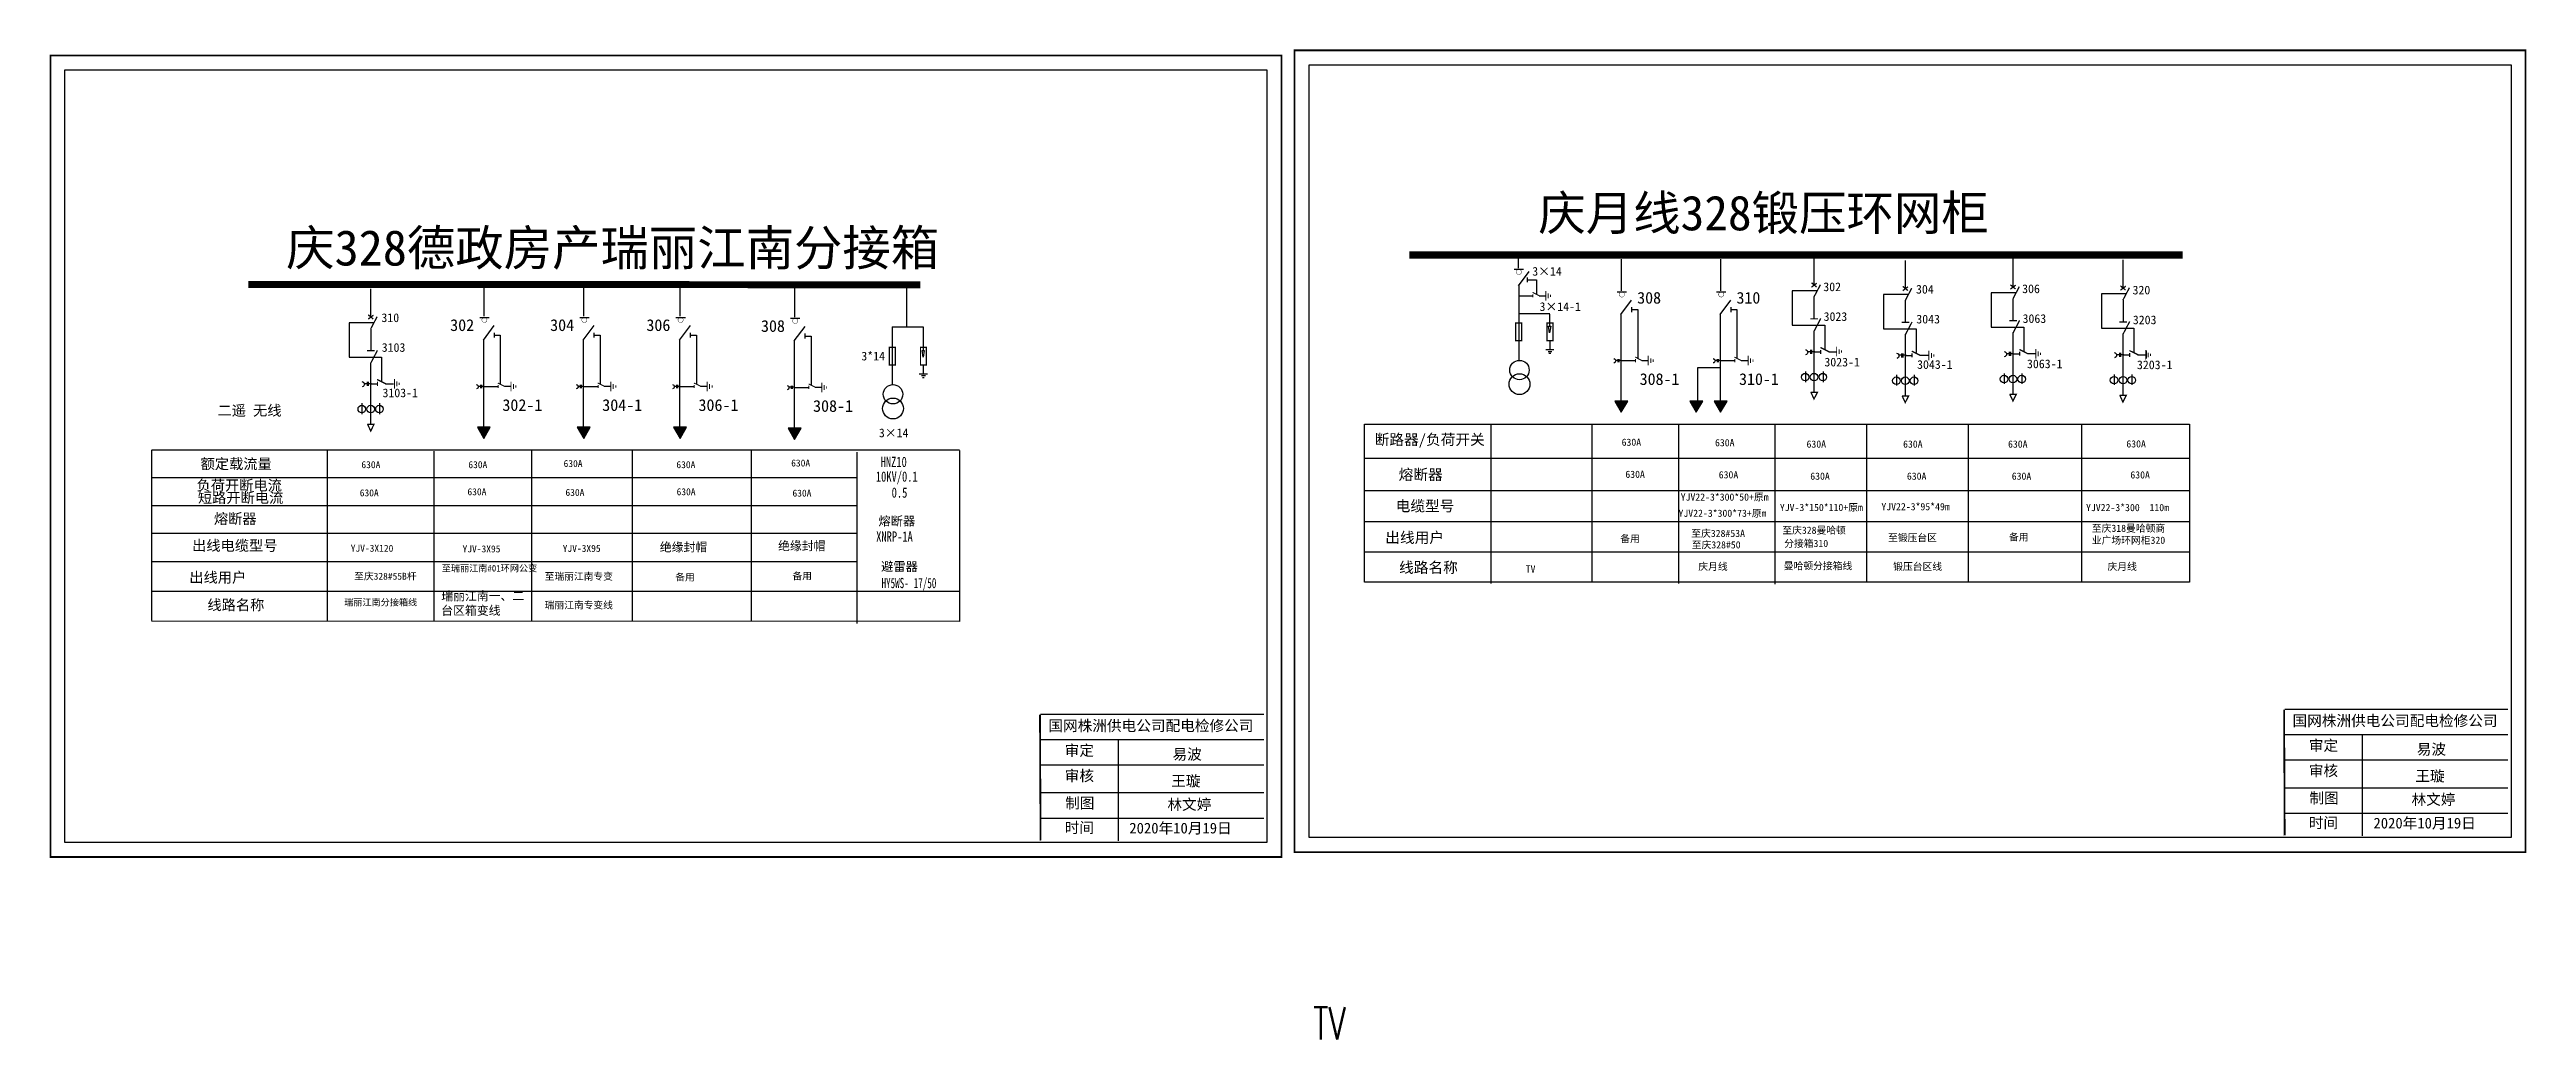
# Model space of a CAD drawing. Extents: x 83 to 465, y -233 to -46.
# Drawn here: x 212.3 to 464.8, y -233.1 to -132.2 of the extents above; entities that cross this region are included whole.
import ezdxf

# ---------------------------------------------------------------- set-up
doc = ezdxf.new("R2010")
doc.units = 0
doc.header["$LTSCALE"] = 0.774411
doc.layers.get('0').update_dxf_attribs({"linetype": 'CONTINUOUS'})
doc.layers.add('1', color=7, linetype='CONTINUOUS')
doc.layers.add('2', color=7, linetype='CONTINUOUS')
doc.styles.add('DXFS', font='txt.shx', dxfattribs={"width": 0.7, "bigfont": 'hztxt.shx'})
doc.styles.add('HZ', font='simkai.ttf')
doc.styles.add('KaiTi_GB2312_txtstyle_1.09_0_0', font='simkai_0.ttf', dxfattribs={"height": 1.0944})
doc.styles.add('SimSun_txtstyle_1.50_0_0', font='', dxfattribs={"height": 1.5})
doc.styles.add('SimSun_txtstyle_2.00_0_0', font='', dxfattribs={"height": 2})
doc.styles.get("Standard").update_dxf_attribs({"font": '', "height": 2.5})
doc.styles.add('STYLE1', font='txt.shx', dxfattribs={"height": 2.6})
doc.styles.add('字体', font='simkai_0.ttf', dxfattribs={"height": 2.5})
doc.styles.get('SimSun_txtstyle_1.50_0_0').set_extended_font_data('SimSun')
doc.styles.get('SimSun_txtstyle_2.00_0_0').set_extended_font_data('SimSun')
doc.styles.get('Standard').set_extended_font_data('SimSun')

msp = doc.modelspace()

# ---------------------------------------------------------------- texts
at = {"color": 0, "style": 'HZ'}
for s, height, p in [('庆月线328锻压环网柜', 3.5447, (364.08, -150.65)), ('庆328德政房产瑞丽江南分接箱', 3.616, (236.44, -154.24)), ('断路器/负荷开关', 1.097, (347.4, -172.52)), ('熔断器', 1.097, (349.84, -176.09)), ('电缆型号', 1.097, (349.54, -179.29)), ('出线用户', 1.097, (348.48, -182.51)), ('线路名称', 1.097, (349.89, -185.56))]:
    msp.add_text(s, height=height, dxfattribs=at).set_placement(p)
at = {"color": 0}
for s, height, p in [('3×14', 0.886, (363.46, -155.27)), ('302', 0.886, (393.13, -156.85)), ('304', 0.886, (402.58, -157.1)), ('306', 0.886, (413.4, -157.05)), ('320', 0.886, (424.65, -157.18)), ('3×14-1', 0.886, (364.2, -158.87)), ('308', 1.191, (374.16, -158.12)), ('310', 1.191, (384.28, -158.12)), ('3023', 0.886, (393.16, -159.88)), ('302', 1.198, (253.16, -160.91)), ('304', 1.198, (263.35, -160.91)), ('306', 1.198, (273.16, -160.91)), ('3043', 0.886, (402.61, -160.14)), ('3063', 0.886, (413.44, -160.09)), ('3203', 0.886, (424.68, -160.22)), ('3023-1', 0.886, (393.24, -164.52)), ('3043-1', 0.886, (402.69, -164.77)), ('3063-1', 0.886, (413.89, -164.7)), ('3203-1', 0.886, (425.1, -164.8)), ('308-1', 1.191, (374.41, -166.41)), ('310-1', 1.191, (384.54, -166.41)), ('302-1', 1.198, (258.48, -169.06)), ('304-1', 1.198, (268.66, -169.06)), ('306-1', 1.198, (278.47, -169.06)), ('630A', 0.731, (372.57, -172.61)), ('630A', 0.731, (382.09, -172.66)), ('630A', 0.731, (391.42, -172.8)), ('630A', 0.731, (401.26, -172.8)), ('630A', 0.731, (411.96, -172.8)), ('630A', 0.731, (424.02, -172.78)), ('630A', 0.731, (372.95, -175.88)), ('630A', 0.731, (382.47, -175.93)), ('630A', 0.731, (391.8, -176.07)), ('630A', 0.731, (401.65, -176.07)), ('630A', 0.731, (412.34, -176.07)), ('630A', 0.731, (424.43, -175.94)), ('YJV22-3*300*73+原m', 0.7315, (378.37, -179.85)), ('YJV22-3*300*50+原m', 0.7315, (378.59, -178.2)), ('YJV-3*150*110+原m', 0.7315, (388.7, -179.26)), ('YJV22-3*95*49m', 0.7315, (399.05, -179.18)), ('YJV22-3*300  110m', 0.7315, (419.91, -179.27)), ('备用', 0.731, (372.43, -182.45)), ('至庆328#53A', 0.731, (379.67, -181.9)), ('至庆328曼哈顿', 0.731, (388.95, -181.58)), ('至锻压台区', 0.731, (399.73, -182.34)), ('备用', 0.731, (412.06, -182.28)), ('至庆328#50', 0.731, (379.72, -183.07)), ('分接箱310', 0.731, (389.14, -182.93)), ('TV ', 0.731, (362.79, -185.53)), ('庆月线', 0.731, (380.39, -185.28)), ('曼哈顿分接箱线', 0.731, (389.1, -185.21)), ('锻压台区线', 0.731, (400.25, -185.28)), ('庆月线', 0.731, (422.1, -185.28))]:
    msp.add_text(s, height=height, dxfattribs=at).set_placement(p)
at = {"color": 7}
for s, height, p in [('310', 0.886, (246.15, -160)), ('308', 1.198, (284.84, -161, -0.04)), ('3103', 0.886, (246.18, -163.03)), ('3103-1', 0.886, (246.26, -167.66)), ('308-1', 1.198, (290.15, -169.15, -0.04))]:
    msp.add_text(s, height=height, dxfattribs=at).set_placement(p)
for s, height, p in [('3*14', 0.886, (295.07, -163.91)), ('3×14', 0.886, (296.86, -171.74)), ('630A', 0.71, (244.11, -174.89)), ('630A', 0.71, (255.01, -174.89)), ('630A', 0.71, (264.72, -174.77)), ('630A', 0.71, (276.22, -174.89)), ('630A', 0.71, (287.92, -174.72)), ('630A', 0.71, (243.94, -177.76)), ('630A', 0.71, (254.92, -177.65)), ('630A', 0.71, (264.91, -177.72)), ('630A', 0.71, (276.24, -177.65)), ('630A', 0.71, (288.05, -177.79)), ('YJV-3X120', 0.71, (243.02, -183.41)), ('YJV-3X95', 0.71, (254.42, -183.47)), ('YJV-3X95', 0.71, (264.63, -183.42)), ('至庆328#55B杆', 0.71, (243.37, -186.26)), ('至瑞丽江南专变', 0.71, (262.79, -186.27)), ('备用', 0.71, (276.1, -186.36)), ('备用', 0.71, (288.05, -186.23)), ('瑞丽江南专变线', 0.71, (262.79, -189.2))]:
    msp.add_text(s, height=height).set_placement(p)
at = {"style": 'HZ'}
for s, p in [('二遥 无线', (229.44, -169.54)), ('额定载流量', (227.72, -174.98)), ('负荷开断电流', (227.3, -177.17)), ('短路开断电流', (227.44, -178.43)), ('熔断器', (229.07, -180.57)), ('出线电缆型号', (226.85, -183.31)), ('出线用户', (226.57, -186.55)), ('线路名称', (228.41, -189.36))]:
    msp.add_text(s, height=1.064, dxfattribs=at).set_placement(p)
for s, width, p in [('HNZ10', 0.75, (297.04, -174.77)), ('10KV/0.1', 0.75, (296.55, -176.27)), ('0.5', 0.75, (298.16, -177.9)), ('XNRP-1A', 0.75, (296.58, -182.38)), ('HY5WS-', 0.65, (297.13, -187.12)), ('17/50', 0.65, (300.41, -187.12))]:
    msp.add_text(s, height=1.045, dxfattribs=dict(width=width)).set_placement(p)
at = {"style": 'DXFS', "width": 0.7}
msp.add_text('TV', height=3.276, dxfattribs=at).set_placement((341.12, -233.12))
at = {"color": 0, "char_height": 0.9166, "width": 15.959, "attachment_point": 1}
for s, insert in [('{\\f\uffbfﾬￌﾣﾤ_GB2312|b0|i0|c134|p49;熔断器}', (296.81, -179.82)), ('{\\f\uffbfﾬￌﾣﾤ_GB2312|b0|i0|c134|p49;避雷器}', (297.08, -184.45))]:
    msp.add_mtext(s, dxfattribs=dict(at, insert=insert))
at = {"color": 1, "linetype": 'Continuous', "attachment_point": 1}
for s, insert, char_height, width, style in [('{\\C0;至庆318曼哈顿商业广场环网柜320}', (420.5, -180.65), 0.7315, 8.1992, 'HZ'), ('{\\fSimSun|b0|i0|c134|p54;\\H0.75x;\\C0;至瑞丽江南#01环网公变}', (252.3, -184.76), 0.8862, 9.3888, 'STYLE1')]:
    msp.add_mtext(s, dxfattribs=dict(at, insert=insert, char_height=char_height, width=width, style=style))
at = {"color": 7, "linetype": 'Continuous', "lineweight": 0, "ltscale": 0.93419, "attachment_point": 1}
for s, insert, char_height, style in [('绝缘封帽', (274.53, -182.5), 0.886, 'SimSun_txtstyle_2.00_0_0'), ('绝缘封帽', (286.58, -182.37), 0.886, 'SimSun_txtstyle_2.00_0_0'), ('瑞丽江南分接箱线', (242.35, -188.23), 0.665, 'SimSun_txtstyle_1.50_0_0'), ('瑞丽江南一、二^J台区箱变线', (252.25, -187.48), 0.8862, 'SimSun_txtstyle_2.00_0_0')]:
    msp.add_mtext(s, dxfattribs=dict(at, insert=insert, char_height=char_height, style=style))
at = {"color": 0, "linetype": 'Continuous', "attachment_point": 1, "style": '字体'}
for s, insert, char_height, width in [('国网株洲供电公司配电检修公司', (314.14, -200.59), 1.0944, 29.9201), ('国网株洲供电公司配电检修公司', (440.96, -200.08), 1.0944, 29.9201), ('\\f\uffbfﾬￌﾣﾤ_GB2312|b0|i0|c134|p49;审定', (315.8, -203.11), 1.0944, 8.5588), ('易波', (326.79, -203.5), 1.094, 8.5588), ('\\f\uffbfﾬￌﾣﾤ_GB2312|b0|i0|c134|p49;审定', (442.62, -202.61), 1.0944, 8.5588), ('易波', (453.62, -202.99), 1.094, 8.5588), ('\\f\uffbfﾬￌﾣﾤ_GB2312|b0|i0|c134|p49;审核', (315.8, -205.69), 1.0944, 8.5588), ('王璇', (326.66, -206.22), 1.094, 8.5588), ('\\f\uffbfﾬￌﾣﾤ_GB2312|b0|i0|c134|p49;审核', (442.62, -205.18), 1.0944, 8.5588), ('王璇', (453.48, -205.72), 1.094, 8.5588), ('\\f\uffbfﾬￌﾣﾤ_GB2312|b0|i0|c134|p49;制图', (315.85, -208.47), 1.0944, 8.5588), ('\\f\uffbfﾬￌﾣﾤ_GB2312|b0|i0|c134|p49;制图', (442.68, -207.96), 1.0944, 8.5588), ('\\f\uffbfﾬￌﾣﾤ_GB2312|b0|i0|c134|p49;时间', (315.8, -210.98), 1.0944, 8.5588), ('\\f\uffbfﾬￌﾣﾤ_GB2312|b0|i0|c134|p49;时间', (442.62, -210.48), 1.0944, 8.5588)]:
    msp.add_mtext(s, dxfattribs=dict(at, insert=insert, char_height=char_height, width=width))
at = {"color": 7, "linetype": 'Continuous', "char_height": 1.0944, "attachment_point": 1, "style": 'KaiTi_GB2312_txtstyle_1.09_0_0'}
for s, insert, width in [('{\\fSimSun|b0|i0|c134|p2;林文婷}', (326.27, -208.62), 8.5588), ('{\\fSimSun|b0|i0|c134|p2;林文婷}', (453.09, -208.11), 8.5588), ('2020{\\fSimSun|b0|i0|c134|p2;年}10{\\fSimSun|b0|i0|c134|p2;月19日}', (322.39, -211.03), 16.0081), ('2020{\\fSimSun|b0|i0|c134|p2;年}10{\\fSimSun|b0|i0|c134|p2;月19日}', (449.21, -210.52), 16.0081)]:
    msp.add_mtext(s, dxfattribs=dict(at, insert=insert, width=width))

# ---------------------------------------------------------------- blocks, each defined once
blk = doc.blocks.new('JD')
for points in [[(-2, 0.2), (-2, -0.2), (2, 0.2), (2, -0.2)], [(1, -1.2), (1, -0.8), (-1, -1.2), (-1, -0.8)], [(-0.5, -1.8), (-0.5, -2.2), (0.5, -1.8), (0.5, -2.2)]]:
    blk.add_trace(points)

# ---------------------------------------------------------------- hatches: boundary and pattern name
for color, points in [(0, [(372.54, -169.2), (373.2, -168.06), (371.89, -168.06)]), (0, [(380.18, -169.2), (380.84, -168.06), (379.53, -168.06)]), (0, [(382.66, -169.2), (383.32, -168.06), (382.01, -168.06)]), (7, [(256.59, -171.87), (257.25, -170.72), (255.93, -170.72)]), (7, [(266.78, -171.87), (267.44, -170.72), (266.12, -170.72)]), (7, [(276.59, -171.87), (277.25, -170.72), (275.93, -170.72)]), (7, [(288.27, -171.96), (288.93, -170.82), (287.61, -170.82)])]:
    msp.add_hatch(color=color).paths.add_polyline_path(points)

# ---------------------------------------------------------------- linework, layer by layer
at = {"color": 0}
for p, q in [((362.06, -154.52), (362.06, -152.9)), ((372.56, -156.82), (372.56, -153.58)), ((382.68, -156.82), (382.68, -153.58)), ((392.18, -153.37), (392.18, -156.13)), ((401.48, -153.73), (401.48, -156.49)), ((412.45, -153.57), (412.45, -156.33)), ((423.67, -153.67), (423.67, -156.43)), ((361.63, -154.62), (362.57, -154.62)), ((362.08, -156.25), (362.08, -163.88)), ((362.95, -155.45), (362.95, -155.94)), ((362.96, -155.7), (363.91, -155.7)), ((245.05, -156.62), (245.05, -159.39)), ((362.08, -157.33), (363.52, -157.33)), ((364.16, -157.32), (364.82, -157.32)), ((372.13, -156.92), (373.07, -156.92)), ((373.57, -158.48), (373.57, -158.98)), ((373.58, -158.73), (374.21, -158.73)), ((374.21, -158.73), (374.21, -163.7)), ((382.25, -156.92), (383.2, -156.92)), ((383.69, -158.48), (383.69, -158.98)), ((383.7, -158.73), (384.33, -158.73)), ((384.33, -158.73), (384.33, -163.7)), ((365.23, -159.21), (365.23, -160.43)), ((372.5, -159.22), (372.5, -168.26)), ((382.62, -159.22), (382.62, -168.26)), ((392.18, -160.88), (392.18, -167.12)), ((392.18, -161.52), (392.18, -161.62)), ((401.48, -161.24), (401.48, -167.48)), ((412.45, -161.08), (412.45, -167.32)), ((423.67, -161.19), (423.67, -167.42)), ((256.55, -161.83), (256.55, -170.93)), ((266.73, -161.83), (266.73, -170.93)), ((276.55, -161.83), (276.55, -170.93)), ((288.23, -161.92, -0.04), (288.23, -171.02, -0.04)), ((365.24, -161.96), (365.24, -162.8)), ((372.54, -163.93), (373.98, -163.93)), ((374.62, -163.91), (375.28, -163.91)), ((382.66, -163.93), (384.11, -163.93)), ((384.74, -163.91), (385.41, -163.91)), ((392.26, -163.04), (392.87, -163.04)), ((393.68, -163.02), (394.51, -163.02)), ((401.48, -161.88), (401.48, -161.98)), ((401.56, -163.4), (402.18, -163.4)), ((402.98, -163.38), (403.81, -163.38)), ((412.45, -161.72), (412.45, -161.82)), ((412.54, -163.24), (413.15, -163.24)), ((413.95, -163.22), (414.79, -163.22)), ((423.67, -161.82), (423.67, -161.93)), ((423.76, -163.34), (424.37, -163.34)), ((425.17, -163.33), (426, -163.33)), ((245.05, -164.14), (245.05, -170.37)), ((245.05, -164.78), (245.05, -164.88)), ((245.14, -166.3), (245.75, -166.3)), ((246.55, -166.28), (247.38, -166.28)), ((391.3, -165.03), (391.3, -166.11)), ((393.1, -165.03), (393.1, -166.11)), ((400.6, -165.39), (400.6, -166.47)), ((402.4, -165.39), (402.4, -166.47)), ((411.57, -165.23), (411.57, -166.31)), ((413.37, -165.23), (413.37, -166.31)), ((422.79, -165.33), (422.79, -166.41)), ((424.59, -165.33), (424.59, -166.41)), ((244.17, -168.28), (244.17, -169.37)), ((245.97, -168.28), (245.97, -169.37)), ((346.35, -170.41), (430.47, -170.41)), ((359.23, -170.41), (359.23, -186.63)), ((346.35, -173.87), (350.02, -173.87)), ((348.65, -173.87), (430.47, -173.87)), ((346.35, -177.18), (350.02, -177.18)), ((349.91, -177.18), (430.47, -177.18)), ((346.35, -183.41), (349.96, -183.41)), ((349.85, -183.41), (430.47, -183.41))]:
    msp.add_line(p, q, dxfattribs=at)
at = {"color": 7}
for p, q in [((256.61, -159.41), (256.61, -156.15)), ((266.8, -159.41), (266.8, -156.15)), ((276.61, -159.41), (276.61, -156.15)), ((288.29, -159.5, -0.04), (288.29, -156.25, -0.04))]:
    msp.add_line(p, q, dxfattribs=at)
at = {"linetype": 'Continuous'}
for p, q in [((299.72, -160.44), (299.72, -156.13)), ((298.23, -160.47), (301.38, -160.47)), ((301.37, -163.59), (301.26, -162.91)), ((301.27, -162.91), (301.49, -162.91)), ((301.49, -162.91), (301.37, -163.59)), ((301.82, -165.3), (300.98, -165.3)), ((301.6, -165.49), (301.21, -165.49)), ((301.49, -165.69), (301.31, -165.69)), ((222.77, -173.01), (305.07, -173.01)), ((222.72, -175.85), (232.86, -175.85)), ((232.86, -175.85), (294.61, -175.85)), ((222.72, -178.69), (232.86, -178.69)), ((232.86, -178.69), (294.61, -178.69)), ((222.72, -181.53), (294.61, -181.53)), ((222.72, -184.4), (294.61, -184.4)), ((222.72, -187.43), (305.07, -187.43)), ((305.07, -190.52), (222.72, -190.47))]:
    msp.add_line(p, q, dxfattribs=at)
at = {"color": 0, "linetype": 'Continuous'}
for p, q in [((363.91, -155.7), (363.91, -157.19)), ((389.97, -156.82), (389.97, -160.32)), ((392.49, -156.82), (389.97, -156.82)), ((392.18, -157.45), (392.18, -159.64)), ((401.79, -157.18), (399.27, -157.18)), ((399.27, -157.18), (399.27, -160.69)), ((401.49, -157.81), (401.49, -160)), ((412.77, -157.02), (410.25, -157.02)), ((410.25, -157.02), (410.25, -160.53)), ((412.46, -157.65), (412.46, -159.84)), ((423.99, -157.13), (421.47, -157.13)), ((421.47, -157.13), (421.47, -160.63)), ((423.68, -157.76), (423.68, -159.95)), ((245.37, -160.08), (242.85, -160.08)), ((242.85, -160.08), (242.85, -163.58)), ((245.06, -160.71), (245.06, -162.9)), ((362.08, -159.14), (365.24, -159.14)), ((365.23, -161.11), (365.12, -160.43)), ((365.12, -160.43), (365.34, -160.43)), ((365.34, -160.43), (365.23, -161.11)), ((389.97, -160.32), (393.29, -160.32)), ((393.29, -160.32), (393.29, -162.75)), ((399.27, -160.69), (402.59, -160.69)), ((402.59, -160.69), (402.59, -163.11)), ((410.25, -160.53), (413.56, -160.53)), ((413.56, -160.53), (413.56, -162.95)), ((421.47, -160.63), (424.78, -160.63)), ((424.78, -160.63), (424.78, -163.06)), ((242.85, -163.58), (246.16, -163.58)), ((246.16, -163.58), (246.16, -166.01)), ((365.67, -162.82), (364.83, -162.82)), ((365.46, -163.02), (365.07, -163.02)), ((365.35, -163.21), (365.16, -163.21)), ((426.03, -162.89), (426.03, -163.73)), ((382.63, -164.65), (380.29, -164.65)), ((380.29, -164.65), (380.29, -168.4)), ((440.17, -199.44), (462.92, -199.44)), ((313.35, -199.95), (336.1, -199.95)), ((313.35, -202.54), (336.1, -202.54)), ((321.25, -202.59), (321.25, -212.88)), ((440.17, -202.04), (462.92, -202.04)), ((448.07, -202.09), (448.07, -212.38)), ((313.35, -205.13), (336.1, -205.13)), ((440.17, -204.63), (462.92, -204.63)), ((313.35, -207.96), (336.1, -207.96)), ((440.17, -207.46), (462.92, -207.46)), ((313.35, -210.55), (336.1, -210.55)), ((440.17, -210.05), (462.92, -210.05))]:
    msp.add_line(p, q, dxfattribs=at)
for p, q in [((256.18, -159.52), (257.13, -159.52)), ((257.63, -161.09), (257.63, -161.58)), ((257.64, -161.34), (258.27, -161.34)), ((258.27, -161.34), (258.27, -166.34)), ((266.36, -159.52), (267.31, -159.52)), ((267.81, -161.09), (267.81, -161.58)), ((267.82, -161.34), (268.46, -161.34)), ((268.46, -161.34), (268.46, -166.34)), ((276.17, -159.52), (277.13, -159.52)), ((277.62, -161.09), (277.62, -161.58)), ((277.64, -161.34), (278.27, -161.34)), ((278.27, -161.34), (278.27, -166.34)), ((287.86, -159.61, -0.04), (288.81, -159.61, -0.04)), ((289.31, -161.18, -0.04), (289.31, -161.68, -0.04)), ((289.32, -161.43, -0.04), (289.95, -161.43, -0.04)), ((289.95, -161.43, -0.04), (289.95, -166.43, -0.04)), ((298.22, -160.47), (298.22, -166.35)), ((301.38, -160.47), (301.38, -162.91)), ((256.59, -166.56), (258.04, -166.56)), ((258.68, -166.55), (259.35, -166.55)), ((266.78, -166.56), (268.23, -166.56)), ((268.87, -166.55), (269.53, -166.55)), ((276.59, -166.56), (278.04, -166.56)), ((278.68, -166.55), (279.35, -166.55)), ((301.38, -164.44), (301.38, -165.27)), ((288.27, -166.66, -0.04), (289.72, -166.66, -0.04)), ((290.36, -166.64, -0.04), (291.03, -166.64, -0.04)), ((222.72, -173.01), (222.72, -190.43)), ((240.61, -173.01), (240.61, -190.45)), ((251.49, -173.17), (251.49, -190.45)), ((261.44, -173.08), (261.44, -190.45)), ((271.7, -173.08), (271.7, -190.45)), ((283.84, -173.01), (283.84, -190.45)), ((294.61, -173.27), (294.61, -190.71)), ((305.07, -173.08), (305.07, -190.52))]:
    msp.add_line(p, q)
at = {"color": 0, "linetype": 'Continuous', "const_width": 0.182}
for points in [[(212.41, -132.82), (337.89, -132.82), (337.89, -214.52), (212.41, -214.52)], [(339.23, -132.31), (464.71, -132.31), (464.71, -214.02), (339.23, -214.02)]]:
    msp.add_lwpolyline(points, close=True, dxfattribs=at)
at = {"color": 0, "linetype": 'Continuous'}
for points in [[(340.71, -133.79), (463.24, -133.79), (463.24, -212.54), (340.71, -212.54)], [(213.89, -134.3), (336.42, -134.3), (336.42, -213.05), (213.89, -213.05)]]:
    msp.add_lwpolyline(points, close=True, dxfattribs=at)
at = {"color": 0}
for points, const_width in [([(350.93, -153.16), (429.76, -153.16)], 0.731), ([(361.63, -154.62), (362.57, -154.62)], 0.0805), ([(391.93, -156), (392.45, -156.43)], 0.133), ([(391.92, -156.44), (392.46, -156.04)], 0.133), ([(392.17, -157.45), (392.84, -156.19)], 0.133), ([(401.23, -156.36), (401.75, -156.79)], 0.133), ([(401.23, -156.8), (401.77, -156.4)], 0.133), ([(401.48, -157.81), (402.14, -156.55)], 0.133), ([(412.2, -156.64), (412.74, -156.24)], 0.133), ([(412.2, -156.2), (412.72, -156.63)], 0.133), ([(412.45, -157.65), (413.11, -156.39)], 0.133), ([(423.42, -156.75), (423.96, -156.34)], 0.133), ([(423.42, -156.31), (423.94, -156.74)], 0.133), ([(423.67, -157.76), (424.33, -156.5)], 0.133), ([(363.5, -156.98), (364.2, -157.33)], 0.106), ([(363.52, -157.17), (363.52, -157.49)], 0.106), ([(372.13, -156.92), (373.07, -156.92)], 0.0805), ([(382.25, -156.92), (383.2, -156.92)], 0.0805), ([(244.8, -159.7), (245.34, -159.3)], 0.133), ([(244.8, -159.26), (245.32, -159.69)], 0.133), ([(245.05, -160.71), (245.71, -159.45)], 0.133), ([(391.81, -159.67), (392.6, -159.67)], 0.133), ([(392.21, -160.89), (392.87, -159.63)], 0.133), ([(401.11, -160.03), (401.9, -160.03)], 0.133), ([(401.51, -161.26), (402.17, -160)], 0.133), ([(412.09, -159.87), (412.87, -159.87)], 0.133), ([(412.48, -161.09), (413.14, -159.83)], 0.133), ([(423.31, -159.98), (424.09, -159.98)], 0.133), ([(423.7, -161.2), (424.36, -159.94)], 0.133), ([(244.69, -162.93), (245.47, -162.93)], 0.133), ([(245.08, -164.15), (245.74, -162.89)], 0.133), ([(373.96, -163.57), (374.66, -163.93)], 0.106), ([(373.98, -163.76), (373.98, -164.09)], 0.106), ([(384.08, -163.57), (384.78, -163.93)], 0.106), ([(384.11, -163.76), (384.11, -164.09)], 0.106), ([(392.84, -162.59), (393.73, -163.04)], 0.133), ([(392.87, -162.83), (392.87, -163.24)], 0.133), ([(402.14, -162.96), (403.03, -163.4)], 0.133), ([(402.18, -163.19), (402.18, -163.6)], 0.133), ([(413.12, -162.79), (414, -163.24)], 0.133), ([(413.15, -163.03), (413.15, -163.44)], 0.133), ([(424.33, -162.9), (425.22, -163.34)], 0.133), ([(424.37, -163.14), (424.37, -163.55)], 0.133), ([(245.71, -165.85), (246.6, -166.3)], 0.133), ([(245.75, -166.09), (245.75, -166.5)], 0.133), ([(391.85, -167.16), (392.53, -167.16), (392.18, -167.84), (391.86, -167.14)], 0.133), ([(401.15, -167.52), (401.83, -167.52), (401.48, -168.2), (401.16, -167.51)], 0.133), ([(412.12, -167.36), (412.8, -167.36), (412.46, -168.04), (412.13, -167.34)], 0.133), ([(423.34, -167.46), (424.02, -167.46), (423.67, -168.15), (423.35, -167.45)], 0.133), ([(244.72, -170.41), (245.4, -170.41), (245.06, -171.1), (244.73, -170.4)], 0.133)]:
    msp.add_lwpolyline(points, dxfattribs=dict(at, const_width=const_width))
for points, const_width in [([(232.59, -156.16), (301.08, -156.2)], 0.71), ([(256.18, -159.52), (257.13, -159.52)], 0.081), ([(266.36, -159.52), (267.31, -159.52)], 0.081), ([(276.17, -159.52), (277.13, -159.52)], 0.081), ([(258.02, -166.21), (258.73, -166.56)], 0.106), ([(258.04, -166.4), (258.04, -166.73)], 0.106), ([(268.2, -166.21), (268.91, -166.56)], 0.106), ([(268.23, -166.4), (268.23, -166.73)], 0.106), ([(278.01, -166.21), (278.72, -166.56)], 0.106), ([(278.04, -166.4), (278.04, -166.73)], 0.106)]:
    msp.add_lwpolyline(points, dxfattribs=dict(const_width=const_width))
at = {"color": 0, "const_width": 0.0403}
for points in [[(361.83, -154.89, 1), (362.36, -154.89, 1)], [(372.33, -157.19, 1), (372.86, -157.19, 1)], [(382.46, -157.19, 1), (382.98, -157.19, 1)]]:
    msp.add_lwpolyline(points, format="xyb", close=True, dxfattribs=at)
at = {"const_width": 0.0405}
for points in [[(256.39, -159.78, 1), (256.91, -159.78, 1)], [(266.57, -159.78, 1), (267.1, -159.78, 1)], [(276.38, -159.78, 1), (276.91, -159.78, 1)]]:
    msp.add_lwpolyline(points, format="xyb", close=True, dxfattribs=at)
at = {"elevation": -0.04}
for points, const_width in [([(287.86, -159.61), (288.81, -159.61)], 0.081), ([(289.7, -166.3), (290.4, -166.66)], 0.106), ([(289.72, -166.49), (289.72, -166.82)], 0.106)]:
    msp.add_lwpolyline(points, dxfattribs=dict(at, const_width=const_width))
at = {"const_width": 0.0405, "elevation": -0.04}
msp.add_lwpolyline([(288.06, -159.88, 1), (288.59, -159.88, 1)], format="xyb", close=True, dxfattribs=at)
at = {"color": 0, "const_width": 0.133}
for points in [[(361.78, -161.91), (361.78, -160.1), (362.39, -160.1), (362.39, -161.91)], [(364.95, -161.91), (364.95, -160.1), (365.56, -160.1), (365.56, -161.91)]]:
    msp.add_lwpolyline(points, close=True, dxfattribs=at)
at = {"const_width": 0.133}
for points in [[(297.93, -164.39), (297.93, -162.57), (298.53, -162.57), (298.53, -164.39)], [(301.1, -164.39), (301.1, -162.57), (301.7, -162.57), (301.7, -164.39)]]:
    msp.add_lwpolyline(points, close=True, dxfattribs=at)
at = {"color": 0}
for points in [[(371.77, -163.74, -0.877934), (371.78, -164.17)], [(381.9, -163.74, -0.877934), (381.91, -164.17)], [(391.3, -162.8, -0.877934), (391.31, -163.34)], [(400.6, -163.16, -0.877934), (400.61, -163.7)], [(411.57, -163, -0.877934), (411.58, -163.54)], [(422.79, -163.11, -0.877934), (422.8, -163.65)], [(244.17, -166.06, -0.877934), (244.18, -166.6)]]:
    msp.add_lwpolyline(points, format="xyb", dxfattribs=at)
for points in [[(372.19, -163.92), (371.96, -163.92)], [(372.19, -163.77), (372.19, -164.09)], [(372.28, -163.77), (372.28, -164.09)], [(372.54, -163.92), (372.28, -163.92)], [(382.31, -163.92), (382.09, -163.92)], [(382.31, -163.77), (382.31, -164.09)], [(382.41, -163.77), (382.41, -164.09)], [(382.66, -163.92), (382.41, -163.92)], [(391.81, -163.03), (391.53, -163.03)], [(391.81, -162.84), (391.81, -163.25)], [(391.94, -162.84), (391.94, -163.25)], [(392.26, -163.03), (391.94, -163.03)], [(401.11, -163.39), (400.83, -163.39)], [(401.11, -163.21), (401.11, -163.61)], [(401.24, -163.21), (401.24, -163.61)], [(401.56, -163.39), (401.24, -163.39)], [(412.09, -163.23), (411.81, -163.23)], [(412.09, -163.04), (412.09, -163.45)], [(412.21, -163.04), (412.21, -163.45)], [(412.53, -163.23), (412.21, -163.23)], [(423.31, -163.34), (423.03, -163.34)], [(423.31, -163.15), (423.31, -163.55)], [(423.43, -163.15), (423.43, -163.55)], [(423.75, -163.34), (423.43, -163.34)], [(244.69, -166.29), (244.41, -166.29)], [(244.69, -166.1), (244.69, -166.51)], [(244.81, -166.1), (244.81, -166.51)], [(245.13, -166.29), (244.81, -166.29)]]:
    msp.add_lwpolyline(points, dxfattribs=at)
for points in [[(255.82, -166.37, -0.877934), (255.83, -166.81)], [(266.01, -166.37, -0.877934), (266.01, -166.81)], [(275.82, -166.37, -0.877934), (275.83, -166.81)]]:
    msp.add_lwpolyline(points, format="xyb")
for points in [[(256.24, -166.56), (256.01, -166.56)], [(256.24, -166.41), (256.24, -166.73)], [(256.34, -166.41), (256.34, -166.73)], [(256.59, -166.56), (256.34, -166.56)], [(266.42, -166.56), (266.2, -166.56)], [(266.42, -166.41), (266.42, -166.73)], [(266.52, -166.41), (266.52, -166.73)], [(266.78, -166.56), (266.52, -166.56)], [(276.23, -166.56), (276.01, -166.56)], [(276.23, -166.41), (276.23, -166.73)], [(276.33, -166.41), (276.33, -166.73)], [(276.59, -166.56), (276.33, -166.56)]]:
    msp.add_lwpolyline(points)
at = {"elevation": -0.04}
msp.add_lwpolyline([(287.5, -166.47, -0.877934), (287.51, -166.9)], format="xyb", dxfattribs=at)
for points in [[(287.91, -166.5), (287.91, -166.82)], [(288.01, -166.5), (288.01, -166.82)], [(287.91, -166.65), (287.69, -166.65)], [(288.27, -166.65), (288.01, -166.65)]]:
    msp.add_lwpolyline(points, dxfattribs=at)
at = {"color": 0}
for points in [[(372.54, -169.2), (373.2, -168.06), (371.89, -168.06)], [(380.18, -169.2), (380.84, -168.06), (379.53, -168.06)], [(382.66, -169.2), (383.32, -168.06), (382.01, -168.06)]]:
    msp.add_lwpolyline(points, close=True, dxfattribs=at)
at = {"color": 7}
for points in [[(256.59, -171.87), (257.25, -170.72), (255.93, -170.72)], [(266.78, -171.87), (267.44, -170.72), (266.12, -170.72)], [(276.59, -171.87), (277.25, -170.72), (275.93, -170.72)]]:
    msp.add_lwpolyline(points, close=True, dxfattribs=at)
at = {"color": 7, "elevation": -0.04}
msp.add_lwpolyline([(288.27, -171.96), (288.93, -170.82), (287.61, -170.82)], close=True, dxfattribs=at)
at = {"color": 0, "linetype": 'Continuous', "const_width": 0.182}
for points in [[(440.1, -199.52), (440.16, -212.33)], [(313.28, -200.02), (313.34, -212.84)]]:
    msp.add_lwpolyline(points, dxfattribs=at)
at = {"color": 0, "linetype": 'Continuous'}
for centre, radius in [((362.16, -164.89), 0.989), ((362.16, -166.33), 1.06)]:
    msp.add_circle(centre, radius, dxfattribs=at)
at = {"linetype": 'Continuous'}
for centre, radius in [((298.3, -167.36), 0.989), ((298.3, -168.81), 1.06)]:
    msp.add_circle(centre, radius, dxfattribs=at)
at = {"color": 0}
for centre in [(391.28, -165.61), (392.19, -165.61), (393.08, -165.61), (400.58, -165.98), (401.49, -165.98), (402.38, -165.98), (411.55, -165.81), (412.46, -165.81), (413.35, -165.81), (422.77, -165.92), (423.68, -165.92), (424.57, -165.92), (244.15, -168.87), (245.06, -168.87), (245.95, -168.87)]:
    msp.add_circle(centre, 0.384, dxfattribs=at)
at = {"layer": '1', "color": 0}
for points in [[(371.77, -163.73, -0.877934), (371.78, -164.16)], [(381.9, -163.73, -0.877934), (381.91, -164.16)]]:
    msp.add_lwpolyline(points, format="xyb", dxfattribs=at)
at = {"layer": '1'}
for points in [[(255.82, -166.37, -0.877934), (255.83, -166.8)], [(266, -166.37, -0.877934), (266.01, -166.8)], [(275.82, -166.37, -0.877934), (275.83, -166.8)]]:
    msp.add_lwpolyline(points, format="xyb", dxfattribs=at)
at = {"layer": '1', "elevation": -0.04}
msp.add_lwpolyline([(287.5, -166.46, -0.877934), (287.51, -166.89)], format="xyb", dxfattribs=at)
at = {"layer": '2', "color": 0}
for p, q in [((362.05, -156.29), (363.14, -154.84)), ((372.5, -159.22), (373.59, -157.76)), ((382.62, -159.22), (383.71, -157.76)), ((346.35, -186.52), (346.35, -170.41)), ((369.54, -170.41), (369.54, -186.55)), ((378.37, -170.41), (378.37, -186.66)), ((388.2, -170.41), (388.2, -186.71)), ((397.54, -170.41), (397.54, -186.5)), ((407.89, -170.41), (407.89, -186.52)), ((419.45, -170.41), (419.45, -186.52)), ((430.47, -170.41), (430.47, -186.52)), ((346.35, -180.33), (348.76, -180.33)), ((346.35, -180.33), (350.02, -180.33)), ((349.91, -180.33), (430.47, -180.33)), ((350.02, -186.52), (346.35, -186.52)), ((430.47, -186.52), (349.91, -186.52))]:
    msp.add_line(p, q, dxfattribs=at)
at = {"layer": '2'}
for p, q in [((256.55, -161.83), (257.65, -160.36)), ((266.73, -161.83), (267.83, -160.36)), ((276.55, -161.83), (277.64, -160.36)), ((288.23, -161.92, -0.04), (289.33, -160.46, -0.04))]:
    msp.add_line(p, q, dxfattribs=at)

# ---------------------------------------------------------------- block references
at = {"color": 0, "xscale": 0.2463288699898314, "yscale": 0.2463288699898314, "zscale": 0.2463288700334937, "rotation": 90}
for p in [(364.83, -157.33), (375.29, -163.93), (385.47, -163.93), (394.49, -163.01), (403.9, -163.4), (414.79, -163.24), (425.99, -163.35), (247.47, -166.29)]:
    msp.add_blockref('JD', p, dxfattribs=at)
at = {"xscale": 0.247773904395757, "yscale": 0.247773904395757, "zscale": 0.2477739044397834, "rotation": 90}
for p in [(259.36, -166.57), (269.54, -166.57), (279.36, -166.57), (291.04, -166.66, -0.04)]:
    msp.add_blockref('JD', p, dxfattribs=at)

msp.set_redraw_order([(e.dxf.handle, doc.entitydb.next_handle()) for e in msp.query("TEXT MTEXT ATTDEF DIMENSION ARC_DIMENSION")])  # texts and dimensions are drawn at this point

doc.saveas('drawing.dxf')
